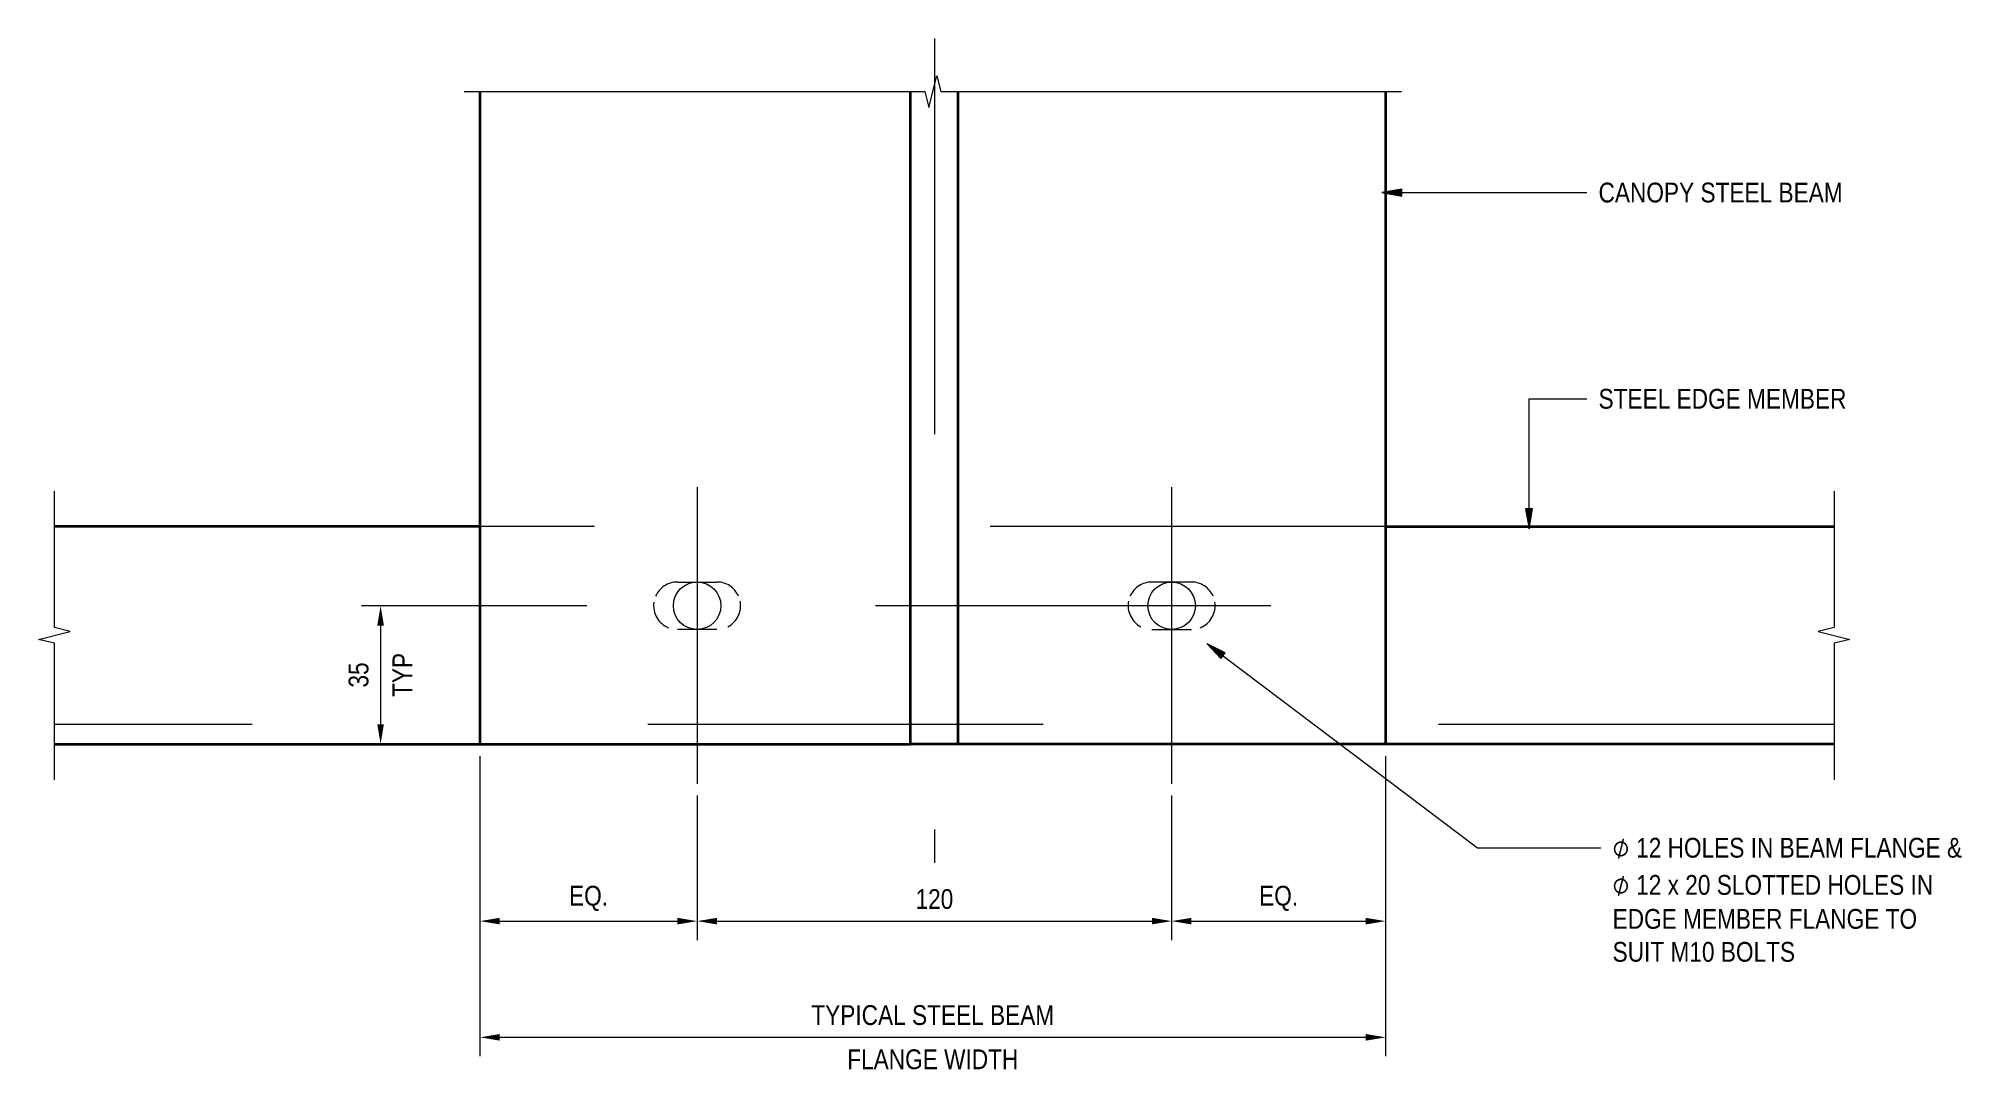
# Model space of a CAD drawing. Header units: metres. Extents: x -348 to -312, y -1188 to 3.
# Drawn here: x -318.3443 to -317.8563, y 2.1154 to 2.3768 of the extents above; entities that cross this region are included whole.
import ezdxf

# ---------------------------------------------------------------- set-up
doc = ezdxf.new("R2010")
doc.units = ezdxf.units.M
for name, pattern in [('Dash - Small', [0.003, 0.0015, -0.0015]), ('JacobsCenter', [0.015000000000000001, 0.009000000000000001, -0.0015, 0.003, -0.0015]), ('JacobsDash', [0.0045000000000000005, 0.003, -0.0015])]:
    doc.linetypes.add(name, pattern=pattern)
doc.layers.get('Defpoints').update_dxf_attribs({"color": 41})
for name, color, linetype, lineweight in [('A-ANNO-DIMS', 7, 'Continuous', 9), ('A-DETL', 7, 'Continuous', 13), ('A-DETL-GENF', 7, 'Continuous', 9), ('G-ANNO-TEXT', 7, 'Continuous', 9)]:
    doc.layers.add(name, color=color, linetype=linetype, lineweight=lineweight)
doc.styles.add('Arial Narrow_2', font='ARIALN.TTF', dxfattribs={"height": 0.005})
doc.styles.add('Segoe UI Symbol', font='seguisym.ttf', dxfattribs={"height": 0.005})
doc.dimstyles.new('Dimension_Standard_O__mm__1', dxfattribs={"dimscale": 0.3048, "dimtxt": 0.005117154868091298, "dimasz": 0.01640419947506562, "dimexe": 0.01574803149606299, "dimexo": 0.00984251968503937, "dimgap": 0.00984251968503937, "dimtad": 1, "dimdec": 0, "dimlfac": 1000, "dimzin": 0, "dimdsep": 46, "dimtxsty": 'Arial Narrow_2', "dimsah": 1, "dimcen": 0.09, "dimaunit": 1, "dimadec": 4, "dimazin": 0, "dimtfac": 1, "dimtdec": 4, "dimtix": 1, "dimtmove": 0, "dimatfit": 3, "dimfxl": 1, "dimtvp": 1, "dimtfill": 1, "dimtolj": 1, "dimtzin": 0, "dimlwd": 18, "dimlwe": 18, "dimarcsym": 2})

msp = doc.modelspace()

# ---------------------------------------------------------------- texts
at = {"layer": 'G-ANNO-TEXT', "char_height": 0.005, "attachment_point": 1, "bg_fill": 3, "box_fill_scale": 1, "bg_fill_color": 256, "bg_fill_true_color": 13158600, "bg_fill_transparency": 0}
for s, insert, style in [('CANOPY STEEL BEAM', (-317.9498248204274, 2.340396236494953), 'Arial Narrow_2'), ('STEEL EDGE MEMBER', (-317.9498248204274, 2.288246220465001), 'Arial Narrow_2'), ('\\fSegoe UI Symbol|b0|i0|c254|p34|;⌀', (-317.9462753587365, 2.174722515276933), 'Segoe UI Symbol'), ('\\fSegoe UI Symbol|b0|i0|c254|p34|;⌀', (-317.9462753587365, 2.1653298069436), 'Segoe UI Symbol'), ('EDGE MEMBER FLANGE TO ', (-317.9462753587365, 2.156730848610267), 'Arial Narrow_2'), ('SUIT M10 BOLTS ', (-317.9462753587365, 2.148396473610267), 'Arial Narrow_2')]:
    msp.add_mtext(s, dxfattribs=dict(at, insert=insert, style=style))

# ---------------------------------------------------------------- blocks, each defined once
blk = doc.blocks.new('CS_DET_BreakLine_ViewScale1 - CS_Std BreakLine-6970490-DRG-2873232 - DETAIL A')
at = {"layer": 'A-DETL-GENF', "lineweight": 18}
for p, q in [((-0.003999999999999937, 0), (0.1125002151534627, 0)), ((0.1125002151534627, 0), (0.1135002151534628, -0.004)), ((0.1135002151534628, -0.004), (0.1155002151534628, 0.004)), ((0.1155002151534628, 0.004), (0.1165002151534628, 0)), ((0.1165002151534628, 0), (0.233000430306925, 0))]:
    blk.add_line(p, q, dxfattribs=at)
blk = doc.blocks.new('CS_DET_BreakLine_ViewScale1 - CS_Std BreakLine-6970503-DRG-2873232 - DETAIL A')
at = {"layer": 'A-DETL-GENF', "lineweight": 18}
for p, q in [((0.03050000000000011, 0), (-0.003999999999999971, 0)), ((0.03150000000000015, 0.004), (0.03050000000000011, 0)), ((0.03350000000000017, -0.004), (0.03150000000000015, 0.004)), ((0.03450000000000014, 0), (0.03350000000000017, -0.004)), ((0.06899999999999995, 0), (0.03450000000000014, 0))]:
    blk.add_line(p, q, dxfattribs=at)
blk = doc.blocks.new('CS_DET_BreakLine_ViewScale1 - CS_Std BreakLine-6970504-DRG-2873232 - DETAIL A')
at = {"layer": 'A-DETL-GENF', "lineweight": 18}
for p, q in [((-0.003999999999999971, 0), (0.03050000000000011, 0)), ((0.03050000000000011, 0), (0.03150000000000015, -0.004)), ((0.03150000000000015, -0.004), (0.03350000000000017, 0.004)), ((0.03350000000000017, 0.004), (0.03450000000000014, 0)), ((0.03450000000000014, 0), (0.06899999999999995, 0))]:
    blk.add_line(p, q, dxfattribs=at)
blk = doc.blocks.new('DIMBLOCK18-DRG-2873232 - DETAIL A')
at = {"layer": 'A-ANNO-DIMS', "color": 0, "lineweight": 18, "transparency": 16777216}
for p, q in [((-318.2326877519307, 2.195410988271099), (-318.2326877519307, 2.148865839637212)), ((-318.1777797812895, 2.185410988270326), (-318.1777797812895, 2.148865839637212)), ((-318.2276877519307, 2.153665839637211), (-318.1827797812895, 2.153665839637211))]:
    blk.add_line(p, q, dxfattribs=at)
at = {"layer": 'A-ANNO-DIMS', "color": 0, "transparency": 16777216}
for points in [[(-318.2276877519307, 2.154499172970545), (-318.2276877519307, 2.152832506303878), (-318.2326877519307, 2.153665839637211)], [(-318.1827797812895, 2.154499172970545), (-318.1827797812895, 2.152832506303878), (-318.1777797812895, 2.153665839637211)]]:
    blk.add_solid(points, dxfattribs=at)
at = {"layer": 'Defpoints', "color": 0, "transparency": 16777216}
for p in [(-318.2326877519307, 2.1984109882711), (-318.1777797812895, 2.188410988270326), (-318.1777797812895, 2.153665839637211)]:
    blk.add_point(p, dxfattribs=at)
at = {"layer": 'A-ANNO-DIMS', "color": 0, "lineweight": 18, "transparency": 16777216, "insert": (-318.2052337666101, 2.15940458452125), "char_height": 0.005, "width": 0.01189129321727882, "attachment_point": 5, "style": 'Arial Narrow_2', "bg_fill": 3, "box_fill_scale": 1.1, "bg_fill_color": 256, "bg_fill_true_color": 13158600, "bg_fill_transparency": 0}
blk.add_mtext('\\A1;EQ.', dxfattribs=at)
blk = doc.blocks.new('DIMBLOCK19-DRG-2873232 - DETAIL A')
at = {"layer": 'A-ANNO-DIMS', "color": 0, "lineweight": 18, "transparency": 16777216}
for p, q in [((-318.1777797812895, 2.185410988270326), (-318.1777797812895, 2.148865839637212)), ((-318.0577797812895, 2.185410988270326), (-318.0577797812895, 2.148865839637212)), ((-318.1727797812895, 2.153665839637211), (-318.0627797812895, 2.153665839637211))]:
    blk.add_line(p, q, dxfattribs=at)
at = {"layer": 'A-ANNO-DIMS', "color": 0, "transparency": 16777216}
for points in [[(-318.1727797812895, 2.154499172970545), (-318.1727797812895, 2.152832506303878), (-318.1777797812895, 2.153665839637211)], [(-318.0627797812895, 2.154499172970545), (-318.0627797812895, 2.152832506303878), (-318.0577797812895, 2.153665839637211)]]:
    blk.add_solid(points, dxfattribs=at)
at = {"layer": 'Defpoints', "color": 0, "transparency": 16777216}
for p in [(-318.1777797812895, 2.188410988270326), (-318.0577797812895, 2.188410988270326), (-318.0577797812895, 2.153665839637211)]:
    blk.add_point(p, dxfattribs=at)
at = {"layer": 'A-ANNO-DIMS', "color": 0, "lineweight": 18, "transparency": 16777216, "insert": (-318.1177797812895, 2.15921870457582), "char_height": 0.005, "width": 0.01140394513460346, "attachment_point": 5, "style": 'Arial Narrow_2', "bg_fill": 3, "box_fill_scale": 1.1, "bg_fill_color": 256, "bg_fill_true_color": 13158600, "bg_fill_transparency": 0}
blk.add_mtext('\\A1;120', dxfattribs=at)
blk = doc.blocks.new('DIMBLOCK20-DRG-2873232 - DETAIL A')
at = {"layer": 'A-ANNO-DIMS', "color": 0, "lineweight": 18, "transparency": 16777216}
for p, q in [((-318.0036873216242, 2.195410988269815), (-318.0036873216242, 2.148865839637212)), ((-318.0577797812895, 2.185410988270326), (-318.0577797812895, 2.148865839637212)), ((-318.0527797812895, 2.153665839637211), (-318.0086873216242, 2.153665839637211))]:
    blk.add_line(p, q, dxfattribs=at)
at = {"layer": 'A-ANNO-DIMS', "color": 0, "transparency": 16777216}
for points in [[(-318.0527797812895, 2.154499172970545), (-318.0527797812895, 2.152832506303878), (-318.0577797812895, 2.153665839637211)], [(-318.0086873216242, 2.154499172970545), (-318.0086873216242, 2.152832506303878), (-318.0036873216242, 2.153665839637211)]]:
    blk.add_solid(points, dxfattribs=at)
at = {"layer": 'Defpoints', "color": 0, "transparency": 16777216}
for p in [(-318.0036873216242, 2.198410988269815), (-318.0577797812895, 2.188410988270326), (-318.0036873216242, 2.153665839637211)]:
    blk.add_point(p, dxfattribs=at)
at = {"layer": 'A-ANNO-DIMS', "color": 0, "lineweight": 18, "transparency": 16777216, "insert": (-318.0307335514568, 2.15940458452125), "char_height": 0.005, "width": 0.01189129321727882, "attachment_point": 5, "style": 'Arial Narrow_2', "bg_fill": 3, "box_fill_scale": 1.1, "bg_fill_color": 256, "bg_fill_true_color": 13158600, "bg_fill_transparency": 0}
blk.add_mtext('\\A1;EQ.', dxfattribs=at)
blk = doc.blocks.new('DIMBLOCK21-DRG-2873232 - DETAIL A')
at = {"layer": 'A-ANNO-DIMS', "color": 0, "lineweight": 18, "transparency": 16777216}
for p, q in [((-318.2326877519307, 2.195410988271099), (-318.2326877519307, 2.119483090651463)), ((-318.0036873216242, 2.195410988269815), (-318.0036873216242, 2.119483090651463)), ((-318.2276877519307, 2.124283090651462), (-318.0086873216242, 2.124283090651462))]:
    blk.add_line(p, q, dxfattribs=at)
at = {"layer": 'A-ANNO-DIMS', "color": 0, "transparency": 16777216}
for points in [[(-318.2276877519307, 2.125116423984796), (-318.2276877519307, 2.123449757318129), (-318.2326877519307, 2.124283090651462)], [(-318.0086873216242, 2.125116423984796), (-318.0086873216242, 2.123449757318129), (-318.0036873216242, 2.124283090651462)]]:
    blk.add_solid(points, dxfattribs=at)
at = {"layer": 'Defpoints', "color": 0, "transparency": 16777216}
for p in [(-318.2326877519307, 2.1984109882711), (-318.0036873216242, 2.198410988269815), (-318.0036873216242, 2.124283090651462)]:
    blk.add_point(p, dxfattribs=at)
at = {"layer": 'A-ANNO-DIMS', "color": 0, "lineweight": 18, "transparency": 16777216, "char_height": 0.005, "width": 0.07378449971704976, "attachment_point": 5, "style": 'Arial Narrow_2', "bg_fill": 3, "box_fill_scale": 1.1, "bg_fill_color": 256, "bg_fill_true_color": 13158600, "bg_fill_transparency": 0}
for s, insert in [('\\A1;TYPICAL STEEL BEAM', (-318.1181875367774, 2.129870062002076)), ('\\A1;FLANGE WIDTH', (-318.1181875367774, 2.118696119300849))]:
    blk.add_mtext(s, dxfattribs=dict(at, insert=insert))
blk = doc.blocks.new('DIMBLOCK22-DRG-2873232 - DETAIL A')
at = {"layer": 'A-ANNO-DIMS', "color": 0, "lineweight": 18, "transparency": 16777216}
for p, q in [((-318.2056877519308, 2.233410988271291), (-318.2626162208202, 2.233410988271291)), ((-318.2578162208202, 2.228410988271291), (-318.2578162208202, 2.203410988271118)), ((-318.2572806869142, 2.198410988271118), (-318.2626162208202, 2.198410988271118))]:
    blk.add_line(p, q, dxfattribs=at)
at = {"layer": 'A-ANNO-DIMS', "color": 0, "transparency": 16777216}
for points in [[(-318.2586495541536, 2.228410988271291), (-318.2569828874869, 2.228410988271291), (-318.2578162208202, 2.233410988271291)], [(-318.2586495541536, 2.203410988271118), (-318.2569828874869, 2.203410988271118), (-318.2578162208202, 2.198410988271118)]]:
    blk.add_solid(points, dxfattribs=at)
at = {"layer": 'Defpoints', "color": 0, "transparency": 16777216}
for p in [(-318.2026877519309, 2.233410988271291), (-318.2578162208202, 2.198410988271118), (-318.2542806869142, 2.198410988271118)]:
    blk.add_point(p, dxfattribs=at)
at = {"layer": 'A-ANNO-DIMS', "color": 0, "lineweight": 18, "transparency": 16777216, "char_height": 0.005, "width": 0.01335333746530491, "attachment_point": 5, "rotation": 90, "style": 'Arial Narrow_2', "bg_fill": 3, "box_fill_scale": 1.1, "bg_fill_color": 256, "bg_fill_true_color": 13158600, "bg_fill_transparency": 0}
for s, insert in [('\\A1;35', (-318.2633690857588, 2.215910988271294)), ('\\A1;TYP', (-318.2523162208202, 2.215910988271294))]:
    blk.add_mtext(s, dxfattribs=dict(at, insert=insert))

# ---------------------------------------------------------------- hatches: boundary and pattern name
at = {"layer": 'G-ANNO-TEXT'}
for points in [[(-318.0045905026859, 2.337896236494953), (-317.9995905026859, 2.33701460159141), (-317.9995905026859, 2.338777871398495)], [(-317.967405168649, 2.252894334267261), (-317.9665235337454, 2.257894334267261), (-317.9682868035525, 2.257894334267261)], [(-318.0488061032263, 2.223794858592254), (-318.0453460445003, 2.220079313717501), (-318.0442839203835, 2.221486798272605)]]:
    msp.add_hatch(color=256, dxfattribs=at).paths.add_polyline_path(points)

# ---------------------------------------------------------------- linework, layer by layer
at = {"layer": 'A-DETL', "linetype": 'JacobsCenter', "lineweight": 9}
for p, q in [((-318.1177797812895, 2.376819137174882), (-318.1177797812895, 2.168410988270326)), ((-318.1777797812895, 2.263410988270326), (-318.1777797812895, 2.188410988270326)), ((-318.0577797812895, 2.263410988270326), (-318.0577797812895, 2.188410988270326)), ((-318.0326877519308, 2.233410988271859), (-318.2026877519307, 2.23341098827129))]:
    msp.add_line(p, q, dxfattribs=at)
at = {"layer": 'A-DETL', "lineweight": 35}
for p, q in [((-318.2326877519308, 2.363410988271172), (-318.2326877519307, 2.1984109882711)), ((-318.1237797828213, 2.198410988271464), (-318.1237797828213, 2.363410988271172)), ((-318.1117797797578, 2.198410988269453), (-318.1117797797578, 2.363410988271172)), ((-318.0036873216242, 2.363410988271171), (-318.0036873216242, 2.198410988269815)), ((-318.2326877519308, 2.253410988269557), (-318.3403038743093, 2.253410988269197)), ((-318.0036873216242, 2.253410988270323), (-317.8902556882697, 2.253410988270703)), ((-318.3403038743093, 2.198410988271124), (-318.2326877519307, 2.1984109882711)), ((-318.2326877519307, 2.1984109882711), (-318.1237797828213, 2.198410988271464)), ((-318.0036873216242, 2.198410988269815), (-318.1237797828213, 2.198410988269413)), ((-317.8902556882697, 2.198410988270753), (-318.0036873216242, 2.198410988270826))]:
    msp.add_line(p, q, dxfattribs=at)
at = {"layer": 'A-DETL', "color": 1, "lineweight": 9, "true_color": 0xff0000}
for p, q in [((-318.2326877519307, 2.1984109882711), (-318.2326877519308, 2.253410988269557)), ((-318.0036873216242, 2.198410988270826), (-318.0036873216242, 2.253410988270323))]:
    msp.add_line(p, q, dxfattribs=at)
at = {"layer": 'A-DETL', "linetype": 'JacobsDash', "lineweight": 18}
for p, q in [((-318.0036873216242, 2.253410988270323), (-318.2326877519308, 2.253410988270324)), ((-317.8902556882697, 2.203410988270753), (-318.3403038743093, 2.203410988271044))]:
    msp.add_line(p, q, dxfattribs=at)
at = {"layer": 'A-DETL', "linetype": 'Dash - Small', "lineweight": 9}
for p, q in [((-318.1827797812895, 2.239410988271373), (-318.1727797812895, 2.239410988271373)), ((-318.1727797812895, 2.22741098827134), (-318.1827797812895, 2.22741098827134))]:
    msp.add_line(p, q, dxfattribs=at)
at = {"layer": 'A-DETL', "linetype": 'JacobsDash', "lineweight": 9}
for p, q in [((-318.0527797812895, 2.239410988271373), (-318.0627797812895, 2.239410988271373)), ((-318.0627797812895, 2.22741098827134), (-318.0527797812895, 2.22741098827134))]:
    msp.add_line(p, q, dxfattribs=at)
at = {"layer": 'A-DETL', "lineweight": 9}
for centre, radius in [((-318.1777797812895, 2.233410988271373), 0.005999999999971806), ((-318.0577797812895, 2.233410988271373), 0.006000000000028649)]:
    msp.add_circle(centre, radius, dxfattribs=at)
at = {"layer": 'A-DETL', "linetype": 'Dash - Small', "lineweight": 9}
for centre, radius, start, end in [((-318.1827797812895, 2.233410988271356), 0.006000000000028649, 90, 156.2506455988089), ((-318.1727797812895, 2.233410988271356), 0.006000000000028649, 23.80457081941387, 90), ((-318.1827797812895, 2.233410988271356), 0.006000000000041393, 171.3718064284302, 248.4098346183799), ((-318.1727797812895, 2.233410988271356), 0.005999999999981021, 297.3617235966881, 11.52611025534906)]:
    msp.add_arc(centre, radius, start, end, dxfattribs=at)
at = {"layer": 'A-DETL', "linetype": 'JacobsDash', "lineweight": 9}
for centre, radius, start, end in [((-318.0627797812895, 2.233410988271356), 0.006000000000028649, 90, 156.1954291808052), ((-318.0527797812895, 2.233410988271356), 0.006000000000028649, 23.74935440119108, 90), ((-318.0627797812895, 2.233410988271356), 0.006000000000048076, 168.4738897446341, 242.6382764030905), ((-318.0527797812895, 2.233410988271356), 0.006000000000032865, 291.5901653816472, 8.62819357155774)]:
    msp.add_arc(centre, radius, start, end, dxfattribs=at)
at = {"layer": 'G-ANNO-TEXT'}
for p, q in [((-317.9995905026859, 2.338777871398495), (-318.0045905026859, 2.337896236494953)), ((-318.0045905026859, 2.337896236494953), (-317.9995905026859, 2.33701460159141)), ((-318.0045905026859, 2.337896236494953), (-317.9528248204273, 2.337896236494953)), ((-317.9995905026859, 2.33701460159141), (-317.9995905026859, 2.338777871398495)), ((-317.967405168649, 2.285746220465001), (-317.9528248204273, 2.285746220465001)), ((-317.967405168649, 2.252894334267261), (-317.967405168649, 2.285746220465001)), ((-317.9665235337454, 2.257894334267261), (-317.9682868035525, 2.257894334267261)), ((-317.9682868035525, 2.257894334267261), (-317.967405168649, 2.252894334267261)), ((-317.967405168649, 2.252894334267261), (-317.9665235337454, 2.257894334267261)), ((-318.0488061032263, 2.223794858592254), (-318.0453460445003, 2.220079313717501)), ((-318.0442839203835, 2.221486798272605), (-318.0488061032263, 2.223794858592254)), ((-318.0453460445003, 2.220079313717501), (-318.0442839203835, 2.221486798272605)), ((-317.980464488973, 2.172222515276933), (-317.9492753587365, 2.172222515276933))]:
    msp.add_line(p, q, dxfattribs=at)

# ---------------------------------------------------------------- block references
at = {"layer": 'A-DETL-GENF'}
msp.add_blockref('CS_DET_BreakLine_ViewScale1 - CS_Std BreakLine-6970490-DRG-2873232 - DETAIL A', (-318.2326877519311, 2.363410988271172), dxfattribs=at)
at = {"layer": 'A-DETL-GENF', "rotation": 270}
for name, p in [('CS_DET_BreakLine_ViewScale1 - CS_Std BreakLine-6970503-DRG-2873232 - DETAIL A', (-318.3403038743093, 2.258410988270544)), ('CS_DET_BreakLine_ViewScale1 - CS_Std BreakLine-6970504-DRG-2873232 - DETAIL A', (-317.8902556882697, 2.258410988270192))]:
    msp.add_blockref(name, p, dxfattribs=at)

msp.set_redraw_order([(e.dxf.handle, doc.entitydb.next_handle()) for e in msp.query("TEXT MTEXT ATTDEF DIMENSION ARC_DIMENSION")])  # texts and dimensions are drawn at this point

# ---------------------------------------------------------------- next in the draw order: texts
at = {"layer": 'G-ANNO-TEXT', "char_height": 0.005, "attachment_point": 1, "style": 'Arial Narrow_2', "bg_fill": 3, "box_fill_scale": 1, "bg_fill_color": 256, "bg_fill_true_color": 13158600, "bg_fill_transparency": 0}
for s, insert in [('12 HOLES IN BEAM FLANGE & ', (-317.9403222337365, 2.174722515276933)), ('12 x 20 SLOTTED HOLES IN ', (-317.9403222337365, 2.1653298069436))]:
    msp.add_mtext(s, dxfattribs=dict(at, insert=insert))

# ---------------------------------------------------------------- next in the draw order: dimensions: what is measured, and where the dimension line sits
at = {"layer": 'A-ANNO-DIMS', "lineweight": 18}
dim = msp.add_linear_dim(base=(-318.1777797812895, 2.153665839637211), p1=(-318.2326877519307, 2.1984109882711), p2=(-318.1777797812895, 2.188410988270326), text='EQ.', dimstyle='Dimension_Standard_O__mm__1', override={"dimpost": '<>', "dimfxl": 0.0558111569486634}, dxfattribs=at)
dim.commit()
dim.dimension.update_dxf_attribs({"geometry": 'DIMBLOCK18-DRG-2873232 - DETAIL A', "text_midpoint": (-318.2052337666101, 2.15940458452125)})

# ---------------------------------------------------------------- next in the draw order: dimensions: what is measured, and where the dimension line sits
dim = msp.add_linear_dim(base=(-318.0577797812895, 2.153665839637211), p1=(-318.1777797812895, 2.188410988270326), p2=(-318.0577797812895, 2.188410988270326), dimstyle='Dimension_Standard_O__mm__1', override={"dimpost": '<>', "dimfxl": 0.1200000000000045}, dxfattribs=at)
dim.commit()
dim.dimension.update_dxf_attribs({"geometry": 'DIMBLOCK19-DRG-2873232 - DETAIL A', "text_midpoint": (-318.1177797812895, 2.15921870457582)})

# ---------------------------------------------------------------- next in the draw order: dimensions: what is measured, and where the dimension line sits
dim = msp.add_linear_dim(base=(-318.0036873216242, 2.153665839637211), p1=(-318.0577797812895, 2.188410988270326), p2=(-318.0036873216242, 2.198410988269815), text='EQ.', dimstyle='Dimension_Standard_O__mm__1', override={"dimpost": '<>', "dimfxl": 0.05500903737239791}, dxfattribs=at)
dim.commit()
dim.dimension.update_dxf_attribs({"geometry": 'DIMBLOCK20-DRG-2873232 - DETAIL A', "text_midpoint": (-318.0307335514568, 2.15940458452125)})

# ---------------------------------------------------------------- next in the draw order: dimensions: what is measured, and where the dimension line sits
dim = msp.add_linear_dim(base=(-318.0036873216242, 2.124283090651462), p1=(-318.2326877519307, 2.1984109882711), p2=(-318.0036873216242, 2.198410988269815), text='TYPICAL STEEL BEAM\\XFLANGE WIDTH', dimstyle='Dimension_Standard_O__mm__1', override={"dimpost": '<>', "dimfxl": 0.2290004303065416}, dxfattribs=at)
dim.commit()
dim.dimension.update_dxf_attribs({"geometry": 'DIMBLOCK21-DRG-2873232 - DETAIL A', "text_midpoint": (-318.1181875367774, 2.124283090651462)})

# ---------------------------------------------------------------- next in the draw order: linework, layer by layer
at = {"layer": 'G-ANNO-TEXT'}
msp.add_line((-318.0488061032263, 2.223794858592254), (-317.980464488973, 2.172222515276933), dxfattribs=at)

# ---------------------------------------------------------------- next in the draw order: dimensions: what is measured, and where the dimension line sits
at = {"layer": 'A-ANNO-DIMS', "lineweight": 18}
dim = msp.add_linear_dim(base=(-318.2578162208202, 2.198410988271118), p1=(-318.2026877519307, 2.23341098827129), p2=(-318.2542806869141, 2.198410988271117), angle=89.99999999999991, text='<>\\XTYP', dimstyle='Dimension_Standard_O__mm__1', override={"dimpost": '<>', "dimfxl": 0.0623444539650883}, dxfattribs=at)
dim.commit()
dim.dimension.update_dxf_attribs({"geometry": 'DIMBLOCK22-DRG-2873232 - DETAIL A', "text_midpoint": (-318.2578162208202, 2.215910988271294)})

doc.saveas('drawing.dxf')
